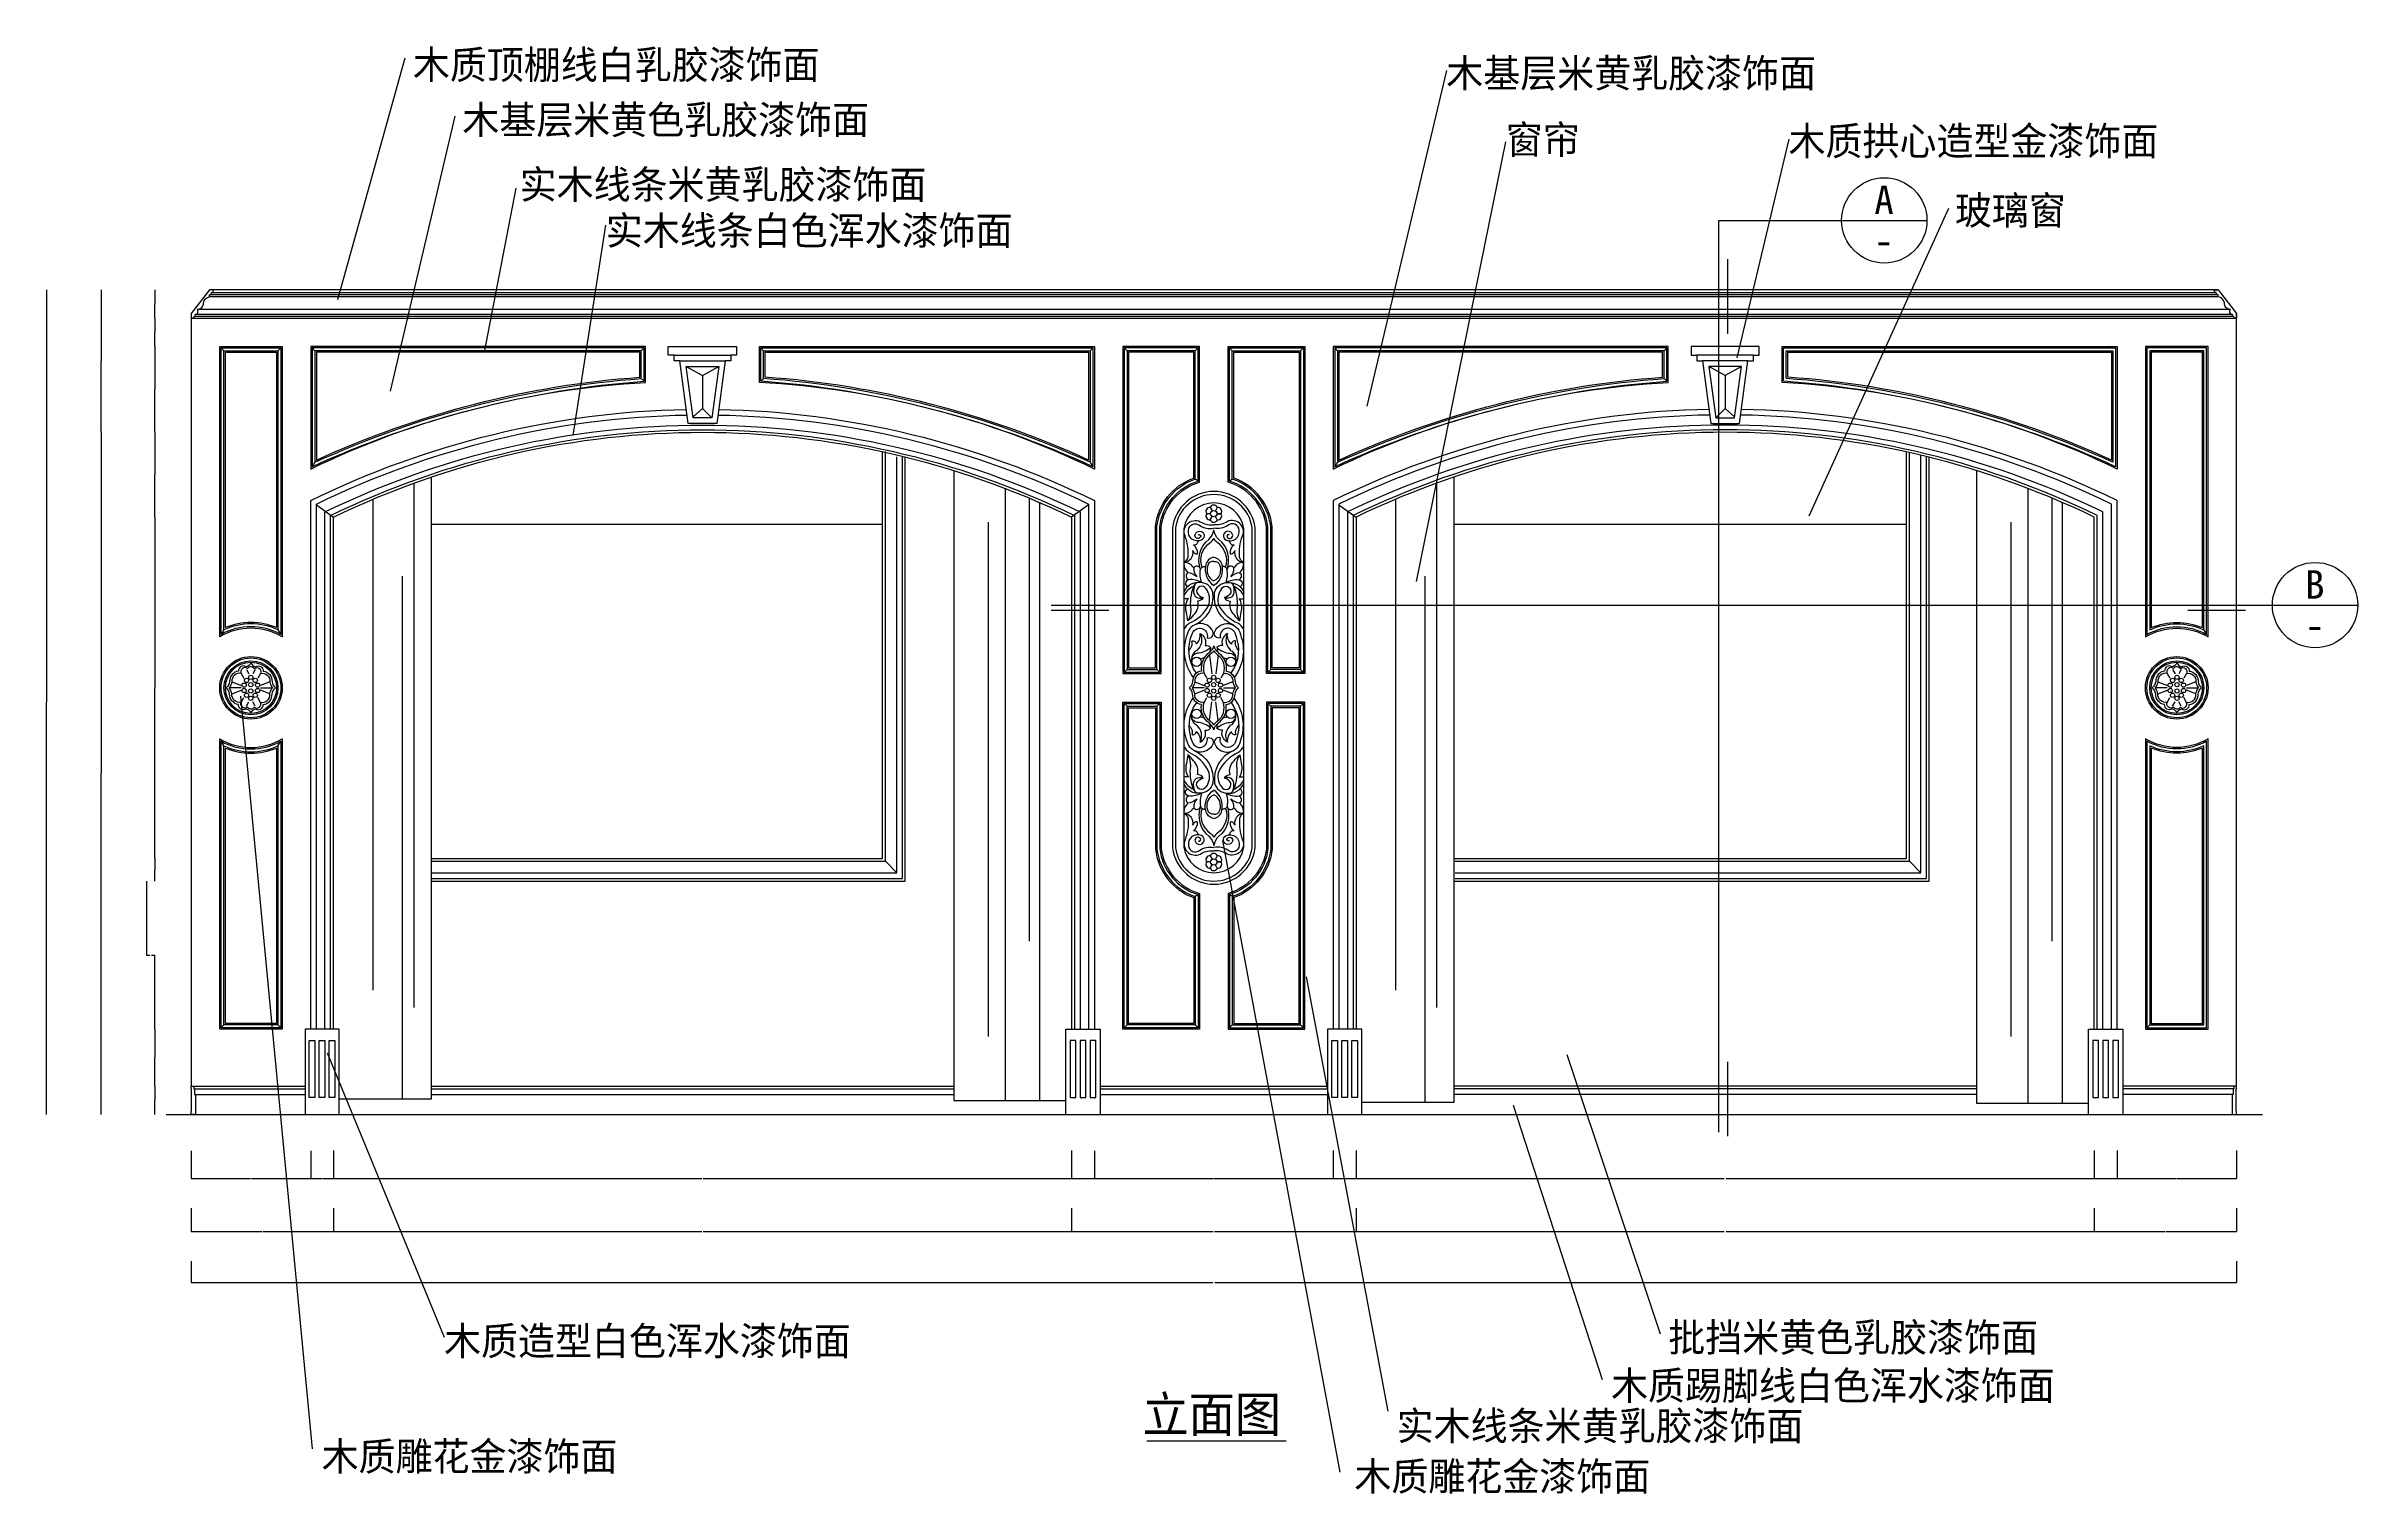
# Model space of a CAD drawing. Header units: metres. Extents: x 313 to 8800, y 220 to 11861.
# Drawn here: x 593 to 8719, y 6771 to 11861 of the extents above; entities that cross this region are included whole.
import ezdxf

# ---------------------------------------------------------------- set-up
doc = ezdxf.new("R2010")
doc.units = ezdxf.units.M
for name, color, linetype in [('2', 2, 'Continuous'), ('3', 3, 'Continuous'), ('4', 4, 'Continuous'), ('7', 7, 'Continuous'), ('BH', 3, 'Continuous'), ('DIM', 3, 'Continuous'), ('TEXT', 3, 'Continuous')]:
    doc.layers.add(name, color=color, linetype=linetype)
doc.dimstyles.get("Standard").update_dxf_attribs({"dimtxt": 2.5, "dimasz": 2.5, "dimexe": 1.25, "dimexo": 0.625, "dimtad": 1, "dimcen": 2.5, "dimazin": 3, "dimtfac": 1, "dimtmove": 0, "dimatfit": 3})

# ---------------------------------------------------------------- blocks, each defined once
blk = doc.blocks.new('*D54')
for p, q in [((7872.77, 7977.81), (7872.77, 7880.16)), ((8292.77, 7977.81), (8292.77, 7880.16)), ((7873.02, 7880.16), (8081.27, 7880.16)), ((8084.27, 7880.16), (8292.52, 7880.16))]:
    blk.add_line(p, q)
at = {"layer": 'Defpoints'}
for p in [(7872.77, 7977.81), (8292.77, 7977.81), (7872.77, 7880.16)]:
    blk.add_point(p, dxfattribs=at)
at = {"layer": 'DIM', "insert": (8082.77, 7880.16), "char_height": 1, "attachment_point": 5}
blk.add_mtext('420', dxfattribs=at)
blk = doc.blocks.new('*D55')
for p, q in [((7792.77, 7775.16), (7792.77, 7693.8)), ((8292.77, 7775.16), (8292.77, 7693.8)), ((7793.02, 7693.8), (8041.27, 7693.8)), ((8044.27, 7693.8), (8292.52, 7693.8))]:
    blk.add_line(p, q)
at = {"layer": 'Defpoints'}
for p in [(7792.77, 7775.16), (8292.77, 7775.16), (7792.77, 7693.8)]:
    blk.add_point(p, dxfattribs=at)
at = {"layer": 'DIM', "insert": (8042.77, 7693.8), "char_height": 1, "attachment_point": 5}
blk.add_mtext('500', dxfattribs=at)
blk = doc.blocks.new('*D56')
for p, q in [((1102.38, 7588.8), (1102.38, 7513.88)), ((8292.77, 7588.8), (8292.77, 7513.88)), ((1102.63, 7513.88), (4694.075, 7513.88)), ((4701.075, 7513.88), (8292.52, 7513.88))]:
    blk.add_line(p, q)
at = {"layer": 'Defpoints'}
for p in [(1102.38, 7588.8), (8292.77, 7588.8), (1102.38, 7513.88)]:
    blk.add_point(p, dxfattribs=at)
at = {"layer": 'DIM', "insert": (4697.575, 7513.88), "char_height": 1, "attachment_point": 5}
blk.add_mtext('7190,39', dxfattribs=at)
blk = doc.blocks.new('*D57')
for p, q in [((1602.38, 7775.16), (1602.38, 7693.8)), ((4197.38, 7775.16), (4197.38, 7693.8)), ((1602.63, 7693.8), (2897.88, 7693.8)), ((2901.88, 7693.8), (4197.13, 7693.8))]:
    blk.add_line(p, q)
at = {"layer": 'Defpoints'}
for p in [(1602.38, 7775.16), (4197.38, 7775.16), (1602.38, 7693.8)]:
    blk.add_point(p, dxfattribs=at)
at = {"layer": 'DIM', "insert": (2899.88, 7693.8), "char_height": 1, "attachment_point": 5}
blk.add_mtext('2595', dxfattribs=at)
blk = doc.blocks.new('*D58')
for p, q in [((1602.38, 7977.81), (1602.38, 7880.16)), ((4197.38, 7977.81), (4197.38, 7880.16)), ((1602.63, 7880.16), (2897.88, 7880.16)), ((2901.88, 7880.16), (4197.13, 7880.16))]:
    blk.add_line(p, q)
at = {"layer": 'Defpoints'}
for p in [(1602.38, 7977.81), (4197.38, 7977.81), (1602.38, 7880.16)]:
    blk.add_point(p, dxfattribs=at)
at = {"layer": 'DIM', "insert": (2899.88, 7880.16), "char_height": 1, "attachment_point": 5}
blk.add_mtext('2595', dxfattribs=at)
blk = doc.blocks.new('*D59')
for p, q in [((785.75, 10504.45), (785.75, 9304.62)), ((785.5, 9304.62), (785.25, 9304.62)), ((785.75, 8104.79), (785.75, 9304.62)), ((785.75, 9304.62), (785.75, 9304.62)), ((786, 9304.62), (786.25, 9304.62))]:
    blk.add_line(p, q)
at = {"layer": 'Defpoints'}
for p in [(785.75, 10504.45), (785.75, 9304.62), (785.75, 8104.79)]:
    blk.add_point(p, dxfattribs=at)
at = {"layer": 'DIM', "insert": (785.75, 9305.745), "char_height": 1, "attachment_point": 5}
blk.add_mtext('0', dxfattribs=at)
blk = doc.blocks.new('*D60')
for p, q in [((974.38, 10504.45), (974.38, 10354.62)), ((974.13, 10354.62), (973.88, 10354.62)), ((974.38, 10204.79), (974.38, 10354.62)), ((974.38, 10354.62), (974.38, 10354.62)), ((974.63, 10354.62), (974.88, 10354.62))]:
    blk.add_line(p, q)
at = {"layer": 'Defpoints'}
for p in [(974.38, 10504.45), (974.38, 10354.62), (974.38, 10204.79)]:
    blk.add_point(p, dxfattribs=at)
at = {"layer": 'DIM', "insert": (974.38, 10355.745), "char_height": 1, "attachment_point": 5}
blk.add_mtext('0', dxfattribs=at)
blk = doc.blocks.new('*D61')
for p, q in [((974.38, 10204.79), (974.38, 9604.79)), ((974.13, 9604.79), (973.88, 9604.79)), ((974.38, 9604.79), (974.82, 9604.79)), ((974.82, 9004.79), (974.82, 9604.79)), ((975.07, 9604.79), (975.32, 9604.79))]:
    blk.add_line(p, q)
at = {"layer": 'Defpoints'}
for p in [(974.38, 10204.79), (974.38, 9604.79), (974.82, 9004.79)]:
    blk.add_point(p, dxfattribs=at)
at = {"layer": 'DIM', "insert": (974.6, 9605.915), "char_height": 1, "attachment_point": 5}
blk.add_mtext('0,44', dxfattribs=at)
blk = doc.blocks.new('*D62')
for p, q in [((593.14, 11004.79), (593.14, 9554.79)), ((592.89, 9554.79), (592.64, 9554.79)), ((593.14, 8104.79), (593.14, 9554.79)), ((593.14, 9554.79), (593.14, 9554.79)), ((593.39, 9554.79), (593.64, 9554.79))]:
    blk.add_line(p, q)
at = {"layer": 'Defpoints'}
for p in [(593.14, 11004.79), (593.14, 9554.79), (593.14, 8104.79)]:
    blk.add_point(p, dxfattribs=at)
at = {"layer": 'DIM', "insert": (593.14, 9555.915), "char_height": 1, "attachment_point": 5}
blk.add_mtext('0', dxfattribs=at)
blk = doc.blocks.new('*D63')
for p, q in [((1102.38, 7976.38), (1102.38, 7880.16)), ((1522.38, 7976.38), (1522.38, 7880.16)), ((1102.63, 7880.16), (1310.88, 7880.16)), ((1313.88, 7880.16), (1522.13, 7880.16))]:
    blk.add_line(p, q)
at = {"layer": 'Defpoints'}
for p in [(1102.38, 7976.38), (1522.38, 7976.38), (1102.38, 7880.16)]:
    blk.add_point(p, dxfattribs=at)
at = {"layer": 'DIM', "insert": (1312.38, 7880.16), "char_height": 1, "attachment_point": 5}
blk.add_mtext('420', dxfattribs=at)
blk = doc.blocks.new('*D64')
for p, q in [((1102.38, 7775.16), (1102.38, 7693.8)), ((1602.38, 7775.16), (1602.38, 7693.8)), ((1102.63, 7693.8), (1350.88, 7693.8)), ((1353.88, 7693.8), (1602.13, 7693.8))]:
    blk.add_line(p, q)
at = {"layer": 'Defpoints'}
for p in [(1102.38, 7775.16), (1602.38, 7775.16), (1102.38, 7693.8)]:
    blk.add_point(p, dxfattribs=at)
at = {"layer": 'DIM', "insert": (1352.38, 7693.8), "char_height": 1, "attachment_point": 5}
blk.add_mtext('500', dxfattribs=at)
blk = doc.blocks.new('*D65')
for p, q in [((945.21, 8924.79), (945.21, 8664.79)), ((945.46, 8664.79), (957.295, 8664.79)), ((962.295, 8664.79), (974.13, 8664.79)), ((974.38, 8404.79), (974.38, 8664.79))]:
    blk.add_line(p, q)
at = {"layer": 'Defpoints'}
for p in [(945.21, 8924.79), (945.21, 8664.79), (974.38, 8404.79)]:
    blk.add_point(p, dxfattribs=at)
at = {"layer": 'DIM', "insert": (959.795, 8664.79), "char_height": 1, "attachment_point": 5}
blk.add_mtext('29,17', dxfattribs=at)
blk = doc.blocks.new('*D66')
for p, q in [((974.13, 8154.79), (973.88, 8154.79)), ((974.38, 8204.79), (974.38, 8154.79)), ((974.38, 8104.79), (974.38, 8154.79)), ((974.38, 8154.79), (974.38, 8154.79)), ((974.63, 8154.79), (974.88, 8154.79))]:
    blk.add_line(p, q)
at = {"layer": 'Defpoints'}
for p in [(974.38, 8204.79), (974.38, 8154.79), (974.38, 8104.79)]:
    blk.add_point(p, dxfattribs=at)
at = {"layer": 'DIM', "insert": (974.38, 8155.915), "char_height": 1, "attachment_point": 5}
blk.add_mtext('0', dxfattribs=at)
blk = doc.blocks.new('*D67')
for p, q in [((974.38, 8404.79), (974.38, 8304.79)), ((974.13, 8304.79), (973.88, 8304.79)), ((974.38, 8204.79), (974.38, 8304.79)), ((974.38, 8304.79), (974.38, 8304.79)), ((974.63, 8304.79), (974.88, 8304.79))]:
    blk.add_line(p, q)
at = {"layer": 'Defpoints'}
for p in [(974.38, 8404.79), (974.38, 8304.79), (974.38, 8204.79)]:
    blk.add_point(p, dxfattribs=at)
at = {"layer": 'DIM', "insert": (974.38, 8305.915), "char_height": 1, "attachment_point": 5}
blk.add_mtext('0', dxfattribs=at)
blk = doc.blocks.new('*D68')
for p, q in [((974.57, 8964.79), (974.32, 8964.79)), ((974.82, 9004.79), (974.82, 8964.79)), ((974.82, 8924.79), (974.82, 8964.79)), ((974.82, 8964.79), (974.82, 8964.79)), ((975.07, 8964.79), (975.32, 8964.79))]:
    blk.add_line(p, q)
at = {"layer": 'Defpoints'}
for p in [(974.82, 9004.79), (974.82, 8964.79), (974.82, 8924.79)]:
    blk.add_point(p, dxfattribs=at)
at = {"layer": 'DIM', "insert": (974.82, 8965.915), "char_height": 1, "attachment_point": 5}
blk.add_mtext('0', dxfattribs=at)
blk = doc.blocks.new('*D69')
for p, q in [((1522.38, 7976.38), (1522.38, 7880.16)), ((1602.38, 7977.81), (1602.38, 7880.16)), ((1522.63, 7880.16), (1561.38, 7880.16)), ((1563.38, 7880.16), (1602.13, 7880.16))]:
    blk.add_line(p, q)
at = {"layer": 'Defpoints'}
for p in [(1522.38, 7976.38), (1602.38, 7977.81), (1522.38, 7880.16)]:
    blk.add_point(p, dxfattribs=at)
at = {"layer": 'DIM', "insert": (1562.38, 7880.16), "char_height": 1, "attachment_point": 5}
blk.add_mtext('80', dxfattribs=at)
blk = doc.blocks.new('*D70')
for p, q in [((974.38, 11004.79), (974.38, 10954.79)), ((974.13, 10954.79), (973.88, 10954.79)), ((974.38, 10904.79), (974.38, 10954.79)), ((974.38, 10954.79), (974.38, 10954.79)), ((974.63, 10954.79), (974.88, 10954.79))]:
    blk.add_line(p, q)
at = {"layer": 'Defpoints'}
for p in [(974.38, 11004.79), (974.38, 10954.79), (974.38, 10904.79)]:
    blk.add_point(p, dxfattribs=at)
at = {"layer": 'DIM', "insert": (974.38, 10955.915), "char_height": 1, "attachment_point": 5}
blk.add_mtext('0', dxfattribs=at)
blk = doc.blocks.new('*D71')
for p, q in [((974.38, 10804.79), (974.38, 10654.62)), ((974.13, 10654.62), (973.88, 10654.62)), ((974.38, 10504.45), (974.38, 10654.62)), ((974.38, 10654.62), (974.38, 10654.62)), ((974.63, 10654.62), (974.88, 10654.62))]:
    blk.add_line(p, q)
at = {"layer": 'Defpoints'}
for p in [(974.38, 10804.79), (974.38, 10654.62), (974.38, 10504.45)]:
    blk.add_point(p, dxfattribs=at)
at = {"layer": 'DIM', "insert": (974.38, 10655.745), "char_height": 1, "attachment_point": 5}
blk.add_mtext('0', dxfattribs=at)
blk = doc.blocks.new('*D72')
for p, q in [((974.38, 10904.79), (974.38, 10854.79)), ((974.13, 10854.79), (973.88, 10854.79)), ((974.38, 10804.79), (974.38, 10854.79)), ((974.38, 10854.79), (974.38, 10854.79)), ((974.63, 10854.79), (974.88, 10854.79))]:
    blk.add_line(p, q)
at = {"layer": 'Defpoints'}
for p in [(974.38, 10904.79), (974.38, 10854.79), (974.38, 10804.79)]:
    blk.add_point(p, dxfattribs=at)
at = {"layer": 'DIM', "insert": (974.38, 10855.915), "char_height": 1, "attachment_point": 5}
blk.add_mtext('0', dxfattribs=at)
blk = doc.blocks.new('*D73')
for p, q in [((785.75, 11004.79), (785.75, 10754.62)), ((785.5, 10754.62), (785.25, 10754.62)), ((785.75, 10504.45), (785.75, 10754.62)), ((785.75, 10754.62), (785.75, 10754.62)), ((786, 10754.62), (786.25, 10754.62))]:
    blk.add_line(p, q)
at = {"layer": 'Defpoints'}
for p in [(785.75, 11004.79), (785.75, 10754.62), (785.75, 10504.45)]:
    blk.add_point(p, dxfattribs=at)
at = {"layer": 'DIM', "insert": (785.75, 10755.745), "char_height": 1, "attachment_point": 5}
blk.add_mtext('0', dxfattribs=at)
blk = doc.blocks.new('*D74')
for p, q in [((5197.38, 7775.16), (5197.38, 7693.8)), ((7792.77, 7775.16), (7792.77, 7693.8)), ((5197.63, 7693.8), (6491.575, 7693.8)), ((6498.575, 7693.8), (7792.52, 7693.8))]:
    blk.add_line(p, q)
at = {"layer": 'Defpoints'}
for p in [(5197.38, 7775.16), (7792.77, 7775.16), (5197.38, 7693.8)]:
    blk.add_point(p, dxfattribs=at)
at = {"layer": 'DIM', "insert": (6495.075, 7693.8), "char_height": 1, "attachment_point": 5}
blk.add_mtext('2595,39', dxfattribs=at)
blk = doc.blocks.new('*D75')
for p, q in [((5197.38, 7977.81), (5197.38, 7880.16)), ((7792.77, 7977.81), (7792.77, 7880.16)), ((5197.63, 7880.16), (6491.575, 7880.16)), ((6498.575, 7880.16), (7792.52, 7880.16))]:
    blk.add_line(p, q)
at = {"layer": 'Defpoints'}
for p in [(5197.38, 7977.81), (7792.77, 7977.81), (5197.38, 7880.16)]:
    blk.add_point(p, dxfattribs=at)
at = {"layer": 'DIM', "insert": (6495.075, 7880.16), "char_height": 1, "attachment_point": 5}
blk.add_mtext('2595,39', dxfattribs=at)
blk = doc.blocks.new('*D76')
for p, q in [((4277.38, 7976.38), (4277.38, 7880.16)), ((5117.38, 7977.81), (5117.38, 7880.16)), ((4277.63, 7880.16), (4695.88, 7880.16)), ((4698.88, 7880.16), (5117.13, 7880.16))]:
    blk.add_line(p, q)
at = {"layer": 'Defpoints'}
for p in [(4277.38, 7976.38), (5117.38, 7977.81), (4277.38, 7880.16)]:
    blk.add_point(p, dxfattribs=at)
at = {"layer": 'DIM', "insert": (4697.38, 7880.16), "char_height": 1, "attachment_point": 5}
blk.add_mtext('840', dxfattribs=at)
blk = doc.blocks.new('*D77')
for p, q in [((4197.38, 7775.16), (4197.38, 7693.8)), ((5197.38, 7775.16), (5197.38, 7693.8)), ((4197.63, 7693.8), (4695.38, 7693.8)), ((4699.38, 7693.8), (5197.13, 7693.8))]:
    blk.add_line(p, q)
at = {"layer": 'Defpoints'}
for p in [(4197.38, 7775.16), (5197.38, 7775.16), (4197.38, 7693.8)]:
    blk.add_point(p, dxfattribs=at)
at = {"layer": 'DIM', "insert": (4697.38, 7693.8), "char_height": 1, "attachment_point": 5}
blk.add_mtext('1000', dxfattribs=at)
blk = doc.blocks.new('*D78')
for p, q in [((4197.38, 7977.81), (4197.38, 7880.16)), ((4277.38, 7976.38), (4277.38, 7880.16)), ((4197.63, 7880.16), (4236.38, 7880.16)), ((4238.38, 7880.16), (4277.13, 7880.16))]:
    blk.add_line(p, q)
at = {"layer": 'Defpoints'}
for p in [(4197.38, 7977.81), (4277.38, 7976.38), (4197.38, 7880.16)]:
    blk.add_point(p, dxfattribs=at)
at = {"layer": 'DIM', "insert": (4237.38, 7880.16), "char_height": 1, "attachment_point": 5}
blk.add_mtext('80', dxfattribs=at)
blk = doc.blocks.new('*D79')
for p, q in [((5117.38, 7977.81), (5117.38, 7880.16)), ((5197.38, 7977.81), (5197.38, 7880.16)), ((5117.63, 7880.16), (5156.38, 7880.16)), ((5158.38, 7880.16), (5197.13, 7880.16))]:
    blk.add_line(p, q)
at = {"layer": 'Defpoints'}
for p in [(5117.38, 7977.81), (5197.38, 7977.81), (5117.38, 7880.16)]:
    blk.add_point(p, dxfattribs=at)
at = {"layer": 'DIM', "insert": (5157.38, 7880.16), "char_height": 1, "attachment_point": 5}
blk.add_mtext('80', dxfattribs=at)
blk = doc.blocks.new('*D80')
for p, q in [((7792.77, 7977.81), (7792.77, 7880.16)), ((7872.77, 7977.81), (7872.77, 7880.16)), ((7793.02, 7880.16), (7831.77, 7880.16)), ((7833.77, 7880.16), (7872.52, 7880.16))]:
    blk.add_line(p, q)
at = {"layer": 'Defpoints'}
for p in [(7792.77, 7977.81), (7872.77, 7977.81), (7792.77, 7880.16)]:
    blk.add_point(p, dxfattribs=at)
at = {"layer": 'DIM', "insert": (7832.77, 7880.16), "char_height": 1, "attachment_point": 5}
blk.add_mtext('80', dxfattribs=at)

msp = doc.modelspace()

# ---------------------------------------------------------------- hatches: boundary and pattern name
at = {"layer": 'BH'}
h = msp.add_hatch(dxfattribs=at)
h.set_pattern_fill('AR-RROOF', scale=400)
h.paths.add_polyline_path([(5541.28, 9004.79), (7132.77, 9004.79), (7132.77, 10434.94, 0.14), (5541.28, 10346.55)])
h.paths.add_polyline_path([(3532.77, 10435.97, 0.14), (1946.28, 10346.57), (1946.28, 9004.79), (3532.77, 9004.79)])

# ---------------------------------------------------------------- linework, layer by layer
at = {"layer": '2'}
msp.add_line((1013.86, 8104.79), (8384.28, 8104.79), dxfattribs=at)
at = {"layer": '3'}
for p, q in [((8228.49, 10986.22), (1166.66, 10986.22)), ((8228.49, 10979.08), (1166.66, 10979.08)), ((1179.52, 10994.79), (8221.34, 10994.79)), ((8278.49, 10917.65), (1116.66, 10917.65)), ((1116.66, 10911.93), (8278.49, 10911.93)), ((8271.34, 10934.79), (1123.81, 10934.79)), ((1207.38, 10799.79), (1217.38, 10789.79)), ((1417.38, 10799.79), (1407.38, 10789.79)), ((1527.38, 10799.79), (1537.38, 10789.79)), ((2694.68, 10799.79), (2684.68, 10789.79)), ((2799.68, 10774.98), (2999.68, 10774.98)), ((2819.68, 10754.98), (2979.68, 10754.98)), ((3104.68, 10799.79), (3114.68, 10789.79)), ((4272.38, 10799.79), (4262.38, 10789.79)), ((4382.38, 10799.79), (4392.38, 10789.79)), ((4632.38, 10789.79), (4642.38, 10799.79)), ((4752.38, 10799.79), (4762.38, 10789.79)), ((5002.38, 10789.79), (5012.38, 10799.79)), ((5132.38, 10789.79), (5122.38, 10799.79)), ((6290.08, 10799.79), (6280.08, 10789.79)), ((6595.08, 10774.98), (6395.08, 10774.98)), ((6575.08, 10754.98), (6415.08, 10754.98)), ((2684.68, 10692.3), (2694.68, 10682.93)), ((2899.68, 10702.51), (2899.68, 10586.72)), ((3114.68, 10692.3), (3104.68, 10682.93)), ((6280.08, 10692.3), (6290.08, 10682.93)), ((6495.08, 10702.51), (6495.08, 10586.72)), ((1537.38, 10397.74), (1527.38, 10382.01)), ((1884.69, 10324.83), (1884.69, 8481.12)), ((4262.38, 10397.74), (4272.38, 10382.01)), ((4642.27, 10331.64), (4632.28, 10338.93)), ((4762.48, 10338.93), (4752.49, 10331.64)), ((5132.38, 10397.74), (5122.38, 10382.01)), ((5479.69, 10324.83), (5479.69, 8481.12)), ((1542.38, 10248.46), (1602.38, 10204.79)), ((1740.99, 10268.05), (1740.99, 8542.35)), ((3963.93, 10306.49), (3963.93, 8153.44)), ((4048.02, 10272.6), (4048.02, 8714.53)), ((4084.05, 10257.15), (4084.05, 8153.44)), ((4257.38, 10248.46), (4197.38, 10204.79)), ((5137.38, 10248.46), (5197.38, 10204.79)), ((5335.99, 10268.05), (5335.99, 8542.35)), ((7559.32, 10306.49), (7559.32, 8144.06)), ((7643.41, 10272.6), (7643.41, 8714.53)), ((7679.44, 10257.15), (7679.44, 8144.06)), ((3903.87, 10186.94), (3903.87, 8378.84)), ((4686.12, 10217.12), (4672.39, 10217.12)), ((4684.82, 10238.65), (4691.69, 10226.76)), ((4684.82, 10195.59), (4691.69, 10207.49)), ((4709.68, 10238.65), (4702.81, 10226.76)), ((4709.68, 10195.59), (4702.81, 10207.49)), ((4708.37, 10217.12), (4722.11, 10217.12)), ((4722.11, 10217.12), (4708.37, 10217.12)), ((7499.26, 10186.94), (7499.26, 8378.84)), ((1843.63, 9997.32), (1843.63, 8158.26)), ((5438.64, 9997.32), (5438.64, 8146.29)), ((1217.38, 9808.75), (1207.38, 9792.41)), ((1407.38, 9808.75), (1417.38, 9792.41)), ((8177.77, 9808.75), (8187.77, 9792.41)), ((4681.66, 9719.67), (4690.61, 9653.71)), ((4712.84, 9719.67), (4703.89, 9653.71)), ((1278.08, 9604.79), (1235.93, 9604.79)), ((1244.95, 9626.26), (1278.55, 9612.92)), ((1244.95, 9583.32), (1278.55, 9596.67)), ((1278.35, 9655.76), (1287.24, 9638.46)), ((1296.42, 9669.67), (1305.37, 9653.71)), ((1327.61, 9669.67), (1318.65, 9653.71)), ((1345.68, 9655.76), (1336.79, 9638.46)), ((1379.08, 9626.26), (1345.47, 9612.92)), ((1379.08, 9583.32), (1345.47, 9596.67)), ((1345.94, 9604.79), (1388.1, 9604.79)), ((4382.38, 9659.79), (4392.38, 9669.79)), ((4497.38, 9669.79), (4507.38, 9659.79)), ((4663.32, 9604.79), (4621.17, 9604.79)), ((4630.18, 9626.26), (4663.79, 9612.92)), ((4630.18, 9583.32), (4663.79, 9596.67)), ((4663.58, 9655.76), (4672.47, 9638.46)), ((4730.91, 9655.76), (4722.03, 9638.46)), ((4764.32, 9626.26), (4730.71, 9612.92)), ((4764.32, 9583.32), (4730.71, 9596.67)), ((4731.18, 9604.79), (4773.33, 9604.79)), ((4887.38, 9659.79), (4897.38, 9669.79)), ((5002.38, 9669.79), (5012.38, 9659.79)), ((8049.21, 9604.79), (8007.05, 9604.79)), ((8016.07, 9626.26), (8049.68, 9612.92)), ((8016.07, 9583.32), (8049.68, 9596.67)), ((8049.47, 9655.76), (8058.36, 9638.46)), ((8067.54, 9669.67), (8076.5, 9653.71)), ((8098.73, 9669.67), (8089.78, 9653.71)), ((8116.8, 9655.76), (8107.91, 9638.46)), ((8150.2, 9626.26), (8116.6, 9612.92)), ((8150.2, 9583.32), (8116.6, 9596.67)), ((8117.07, 9604.79), (8159.22, 9604.79)), ((1278.35, 9553.82), (1287.24, 9571.13)), ((1296.42, 9539.91), (1305.37, 9555.88)), ((1327.61, 9539.91), (1318.65, 9555.88)), ((1345.68, 9553.82), (1336.79, 9571.13)), ((4382.38, 9549.79), (4392.38, 9539.79)), ((4497.38, 9539.79), (4507.38, 9549.79)), ((4663.58, 9553.82), (4672.47, 9571.13)), ((4681.66, 9489.91), (4690.61, 9555.88)), ((4712.84, 9489.91), (4703.89, 9555.88)), ((4730.91, 9553.82), (4722.03, 9571.13)), ((4887.38, 9549.79), (4897.38, 9539.79)), ((5002.38, 9539.79), (5012.38, 9549.79)), ((8049.47, 9553.82), (8058.36, 9571.13)), ((8067.54, 9539.91), (8076.5, 9555.88)), ((8098.73, 9539.91), (8089.78, 9555.88)), ((8116.8, 9553.82), (8107.91, 9571.13)), ((1217.38, 9400.83), (1207.38, 9417.17)), ((1407.38, 9400.83), (1417.38, 9417.17)), ((3542.77, 8994.79), (3582.77, 8954.79)), ((4686.12, 8992.46), (4672.39, 8992.46)), ((4684.82, 9013.99), (4691.69, 9002.1)), ((4684.82, 8970.93), (4691.69, 8982.83)), ((4709.68, 9013.99), (4702.81, 9002.1)), ((4709.68, 8970.93), (4702.81, 8982.83)), ((4722.11, 8992.46), (4708.37, 8992.46)), ((4708.37, 8992.46), (4722.11, 8992.46)), ((7142.77, 8994.79), (7182.77, 8954.79)), ((4642.27, 8877.94), (4632.28, 8870.65)), ((4762.48, 8870.65), (4752.49, 8877.94)), ((1217.38, 8419.79), (1207.38, 8409.79)), ((1407.38, 8419.79), (1417.38, 8409.79)), ((4382.38, 8409.79), (4392.38, 8419.79)), ((4632.38, 8419.79), (4642.38, 8409.79)), ((4752.38, 8409.79), (4762.38, 8419.79)), ((5002.38, 8419.79), (5012.38, 8409.79)), ((7987.77, 8419.79), (7977.77, 8409.79)), ((1111.38, 8194.79), (1502.38, 8194.79)), ((1114.38, 8174.79), (1502.38, 8174.79)), ((1946.28, 8194.79), (3783.75, 8194.79)), ((1946.28, 8174.79), (3783.75, 8174.79)), ((4297.38, 8194.79), (5097.04, 8194.79)), ((4297.38, 8174.79), (5097.04, 8174.79)), ((7379.14, 8194.79), (5541.28, 8194.79)), ((7379.14, 8174.79), (5541.28, 8174.79)), ((8283.43, 8194.79), (7892.77, 8194.79)), ((8280.43, 8174.79), (7892.77, 8174.79))]:
    msp.add_line(p, q, dxfattribs=at)
for points in [[(1207.38, 10799.79), (1417.38, 10799.79), (1417.38, 9792.41, 0.26), (1207.38, 9792.41)], [(1217.38, 10789.79), (1407.38, 10789.79), (1407.38, 9808.75, 0.22), (1217.38, 9808.75)], [(1527.38, 10382.01, -0.09), (2694.68, 10682.93), (2694.68, 10799.79), (1527.38, 10799.79)], [(1537.38, 10397.74, -0.09), (2684.68, 10692.3), (2684.68, 10789.79), (1537.38, 10789.79)], [(4272.38, 10382.01, 0.09), (3104.68, 10682.93), (3104.68, 10799.79), (4272.38, 10799.79)], [(4262.38, 10397.74, 0.09), (3114.68, 10692.3), (3114.68, 10789.79), (4262.38, 10789.79)], [(4642.38, 10799.79), (4382.38, 10799.79), (4382.38, 9659.79), (4507.38, 9659.79), (4507.38, 10170.39, -0.3), (4642.38, 10331.67)], [(4632.38, 10789.79), (4392.38, 10789.79), (4392.38, 9669.79), (4497.38, 9669.79), (4497.38, 10170.95, -0.29), (4632.38, 10338.97)], [(4752.38, 10799.79), (5012.38, 10799.79), (5012.38, 9659.79), (4887.38, 9659.79), (4887.38, 10170.39, 0.3), (4752.38, 10331.67)], [(4762.38, 10789.79), (5002.38, 10789.79), (5002.38, 9669.79), (4897.38, 9669.79), (4897.38, 10170.95, 0.29), (4762.38, 10338.97)], [(5122.38, 10382.01, -0.09), (6290.08, 10682.93), (6290.08, 10799.79), (5122.38, 10799.79)], [(5132.38, 10397.74, -0.09), (6280.08, 10692.3), (6280.08, 10789.79), (5132.38, 10789.79)], [(7867.77, 10382.01, 0.09), (6700.08, 10682.93), (6700.08, 10799.79), (7867.77, 10799.79)], [(7857.77, 10397.74, 0.09), (6710.08, 10692.3), (6710.08, 10789.79), (7857.77, 10789.79)], [(8187.77, 10799.79), (7977.77, 10799.79), (7977.77, 9792.41, -0.26), (8187.77, 9792.41)], [(8177.77, 10789.79), (7987.77, 10789.79), (7987.77, 9808.75, -0.22), (8177.77, 9808.75)], [(4562.38, 9042.62, 0.87), (4832.38, 9042.62), (4832.38, 10166.96, 0.87), (4562.38, 10166.96)], [(4592.38, 9044.79, 0.86), (4802.38, 9044.79), (4802.38, 10164.79, 0.86), (4592.38, 10164.79)], [(4642.38, 8409.79), (4382.38, 8409.79), (4382.38, 9549.79), (4507.38, 9549.79), (4507.38, 9039.2, 0.3), (4642.38, 8877.91)], [(4632.38, 8419.79), (4392.38, 8419.79), (4392.38, 9539.79), (4497.38, 9539.79), (4497.38, 9038.63, 0.29), (4632.38, 8870.62)], [(4752.38, 8409.79), (5012.38, 8409.79), (5012.38, 9549.79), (4887.38, 9549.79), (4887.38, 9039.2, -0.3), (4752.38, 8877.91)], [(4762.38, 8419.79), (5002.38, 8419.79), (5002.38, 9539.79), (4897.38, 9539.79), (4897.38, 9038.63, -0.29), (4762.38, 8870.62)], [(1207.38, 9417.17, 0.26), (1417.38, 9417.17), (1417.38, 8409.79), (1207.38, 8409.79)], [(1217.38, 9400.83, 0.22), (1407.38, 9400.83), (1407.38, 8419.79), (1217.38, 8419.79)], [(8187.77, 9417.17, -0.26), (7977.77, 9417.17), (7977.77, 8409.79), (8187.77, 8409.79)], [(8177.77, 9400.83, -0.22), (7987.77, 9400.83), (7987.77, 8419.79), (8177.77, 8419.79)]]:
    msp.add_lwpolyline(points, format="xyb", close=True, dxfattribs=at)
for points in [[(2842.59, 10734.98), (2899.68, 10702.51), (2956.78, 10734.98)], [(6552.17, 10734.98), (6495.08, 10702.51), (6437.98, 10734.98)], [(2866.7, 10557.53), (2899.68, 10586.72), (2932.22, 10554.25)], [(6528.06, 10557.53), (6495.08, 10586.72), (6462.54, 10554.25)], [(1946.28, 8994.79), (3542.77, 8994.79), (3542.77, 10435.95)], [(1946.28, 8954.79), (3582.77, 8954.79), (3582.77, 10417.26)], [(1946.28, 8934.79), (3602.77, 8934.79), (3602.77, 10417.26)], [(5545.89, 8994.79), (7142.77, 8994.79), (7142.77, 10432.71)], [(5545.89, 8954.79), (7182.77, 8954.79), (7182.77, 10423.45)], [(5545.89, 8934.79), (7202.77, 8934.79), (7202.77, 10417.26)]]:
    msp.add_lwpolyline(points, dxfattribs=at)
for points in [[(1542.38, 8404.79), (1542.38, 10250.55, -0.11), (2845.64, 10563.99, -0.11)], [(1572.38, 8404.79), (1572.38, 10223.47, -0.23), (4227.38, 10223.47), (4227.38, 8404.79)], [(1592.38, 8404.79), (1592.38, 10211.03, -0.23), (4207.38, 10211.03), (4207.38, 8404.79)], [(2953.73, 10563.99, -0.11), (4257.38, 10250.55), (4257.38, 8404.79)], [(6441.03, 10563.99, 0.11), (5137.38, 10250.55), (5137.38, 8404.79)], [(7822.77, 8404.79), (7822.77, 10223.47, 0.23), (5167.38, 10223.47), (5167.38, 8404.79)], [(7802.77, 8404.79), (7802.77, 10211.03, 0.23), (5187.38, 10211.03), (5187.38, 8404.79)], [(7852.77, 8404.79), (7852.77, 10250.55, 0.11), (6549.12, 10563.99)], [(4592.58, 10045.94, 0.24), (4606.72, 10064.37, 0.11), (4596.3, 10138.78, -0.76), (4655.34, 10185.68, 0.15), (4696.6, 10177.86)], [(4642.11, 10142.79, -0.84), (4650.26, 10134.65, -0.85), (4631.23, 10143.88, -1.53), (4654.07, 10124.33, -0.61), (4608.22, 10159.32, -0.62), (4648.01, 10175.62, 0.19), (4696.5, 10166.26)], [(4650.74, 10021.16, -0.32), (4679.57, 10126.69, 0.18), (4697.25, 10160.18)], [(4743.76, 10021.16, 0.32), (4714.93, 10126.69, -0.18), (4697.25, 10160.18)], [(4801.92, 10045.94, -0.24), (4787.78, 10064.37, -0.11), (4798.2, 10138.78, 0.76), (4739.15, 10185.68, -0.15), (4697.9, 10177.86)], [(4752.39, 10142.79, 0.84), (4744.24, 10134.65, 0.85), (4763.26, 10143.88, 1.53), (4740.43, 10124.33, 0.61), (4786.28, 10159.32, 0.62), (4746.49, 10175.62, -0.19), (4698, 10166.26)], [(4656.07, 10028.99, -0.34), (4684.47, 10115.53, 0.09), (4697.25, 10129.87)], [(4738.43, 10028.99, 0.34), (4710.03, 10115.53, -0.09), (4697.25, 10129.87)], [(4655.11, 9974.55, -0.16), (4650.74, 10021.16, -0.45), (4667.8, 10030.56)], [(4697.25, 10064.76, 0.28), (4668.97, 10036.72, 0.31), (4697.25, 9964.21)], [(4697.25, 10048.93, 0.4), (4676.28, 10034.98, 0.38), (4697.25, 9980.66)], [(4697.25, 10064.76, -0.28), (4725.53, 10036.72, -0.31), (4697.25, 9964.21)], [(4697.25, 10048.93, -0.4), (4718.22, 10034.98, -0.38), (4697.25, 9980.66)], [(4739.38, 9974.55, 0.16), (4743.76, 10021.16, 0.45), (4726.7, 10030.56)], [(4626.61, 9825.35, 0.35), (4694.24, 9940.25, 0.34), (4650.92, 9974.78, 0.35), (4592.12, 9941.58)], [(4670.39, 9952.56, 0.92), (4637.81, 9938.79, 0.2), (4659.36, 9921.95, -0.28), (4639.78, 9909.89, -0.29), (4625.89, 9861.83, -0.08), (4605.64, 9840.06, 0.03), (4600.91, 9870.6, -0.22), (4608.23, 9919.18, -0.21), (4592.12, 9918.7)], [(4655.11, 9974.54, 0.16), (4609.47, 9985.02, 0.84), (4607.33, 9959.36)], [(4637.56, 9975.2, 0.16), (4625.27, 9960.05, 0.12), (4616.18, 9878.89, -0.15), (4605.64, 9840.06)], [(4631.78, 9970.45, 0.08), (4626.25, 9946.16, 0.6), (4659.36, 9921.95)], [(4767.89, 9825.35, -0.35), (4700.26, 9940.25, -0.34), (4743.58, 9974.78, -0.35), (4802.38, 9941.58)], [(4724.11, 9952.56, -0.92), (4756.69, 9938.79, -0.2), (4735.14, 9921.95, 0.28), (4754.72, 9909.89, 0.29), (4768.61, 9861.83, 0.08), (4788.86, 9840.06, -0.03), (4793.59, 9870.6, 0.22), (4786.27, 9919.18, 0.21), (4802.38, 9918.7)], [(4762.72, 9970.45, -0.08), (4768.25, 9946.16, -0.6), (4735.14, 9921.95)], [(4739.39, 9974.54, -0.16), (4785.02, 9985.02, -0.84), (4787.16, 9959.36)], [(4756.94, 9975.2, -0.16), (4769.23, 9960.05, -0.12), (4778.32, 9878.89, 0.15), (4788.86, 9840.06)], [(4636.14, 9656.16, -0.27), (4622.28, 9796.63, -0.94), (4673.97, 9780.85, 0.7), (4693.57, 9802.9, 0.73), (4603.78, 9792.88, 0.26), (4625.15, 9641.46)], [(4609.37, 9735.05, 0.07), (4619.92, 9752.55, 0.2), (4619.92, 9768.78, -0.54), (4635.4, 9758.34, 0.23), (4649.59, 9795.3, -0.37), (4666.94, 9753.93, -0.22), (4686.22, 9746.59, -0.08), (4682.06, 9729.52)], [(4697.25, 9752.36, -0.17), (4680.48, 9728.32, 0.28), (4654, 9663.56, 0.39), (4622.65, 9626.52, -0.18), (4610.75, 9604.79)], [(4649.59, 9795.3, -0.33), (4638.07, 9736.6, 0.34), (4620.44, 9696.39)], [(4697.25, 9752.36, 0.17), (4714.02, 9728.32, -0.28), (4740.5, 9663.56, -0.39), (4771.85, 9626.52, 0.18), (4783.75, 9604.79)], [(4758.36, 9656.16, 0.27), (4772.22, 9796.63, 0.94), (4720.53, 9780.85, -0.7), (4700.93, 9802.9, -0.73), (4790.72, 9792.88, -0.26), (4769.35, 9641.46)], [(4785.13, 9735.05, -0.07), (4774.58, 9752.55, -0.2), (4774.58, 9768.78, 0.54), (4759.1, 9758.34, -0.23), (4744.91, 9795.3, 0.37), (4727.56, 9753.93, 0.22), (4708.28, 9746.59, 0.08), (4712.44, 9729.52)], [(4744.91, 9795.3, 0.33), (4756.43, 9736.6, -0.34), (4774.06, 9696.39)], [(1312.01, 9692.36, -0.22), (1295.25, 9678.32, 0.65), (1268.76, 9663.56, 0.39), (1237.41, 9626.52, -0.18), (1225.52, 9604.79)], [(1312.01, 9679.93, 0.2), (1299.69, 9672.26, 0.84), (1278.35, 9655.76, 0.49), (1244.95, 9626.26, -0.14), (1235.93, 9604.79, -0.14)], [(1312.01, 9692.36, 0.22), (1328.78, 9678.32, -0.65), (1355.26, 9663.56, -0.39), (1386.62, 9626.52, 0.18), (1398.51, 9604.79)], [(1312.01, 9679.93, -0.2), (1324.34, 9672.26, -0.84), (1345.68, 9655.76, -0.49), (1379.08, 9626.26, 0.14), (1388.1, 9604.79, 0.14)], [(4686.22, 9746.59, -0.17), (4639.9, 9726.23, 0.49), (4620.44, 9696.39)], [(4697.25, 9734.93, -0.08), (4684.92, 9722.26, 0.32), (4663.58, 9655.76, 0.49), (4630.18, 9626.26, -0.14), (4621.17, 9604.79)], [(4697.25, 9734.93, 0.08), (4709.58, 9722.26, -0.32), (4730.91, 9655.76, -0.49), (4764.32, 9626.26, 0.14), (4773.33, 9604.79)], [(4708.28, 9746.59, 0.17), (4754.6, 9726.23, -0.49), (4774.06, 9696.39)], [(8083.14, 9692.36, -0.22), (8066.37, 9678.32, 0.65), (8039.89, 9663.56, 0.39), (8008.53, 9626.52, -0.18), (7996.64, 9604.79)], [(8083.14, 9679.93, 0.2), (8070.81, 9672.26, 0.84), (8049.47, 9655.76, 0.49), (8016.07, 9626.26, -0.14), (8007.05, 9604.79)], [(8083.14, 9692.36, 0.22), (8099.9, 9678.32, -0.65), (8126.39, 9663.56, -0.39), (8157.74, 9626.52, 0.18), (8169.63, 9604.79)], [(8083.14, 9679.93, -0.2), (8095.46, 9672.26, -0.84), (8116.8, 9655.76, -0.49), (8150.2, 9626.26, 0.14), (8159.22, 9604.79)], [(1312.01, 9517.22, 0.22), (1295.25, 9531.27, -0.65), (1268.76, 9546.03, -0.39), (1237.41, 9583.06, 0.18), (1225.52, 9604.79)], [(1312.01, 9529.65, -0.2), (1299.69, 9537.32, -0.84), (1278.35, 9553.82, -0.49), (1244.95, 9583.32, 0.14), (1235.93, 9604.79, 0.14)], [(1312.01, 9529.65, 0.2), (1324.34, 9537.32, 0.84), (1345.68, 9553.82, 0.49), (1379.08, 9583.32, -0.14), (1388.1, 9604.79, -0.14)], [(1312.01, 9517.22, -0.22), (1328.78, 9531.27, 0.65), (1355.26, 9546.03, 0.39), (1386.62, 9583.06, -0.18), (1398.51, 9604.79)], [(4697.25, 9457.22, 0.17), (4680.48, 9481.27, -0.28), (4654, 9546.03, -0.39), (4622.65, 9583.06, 0.18), (4610.75, 9604.79)], [(4697.25, 9474.65, 0.08), (4684.92, 9487.32, -0.32), (4663.58, 9553.82, -0.49), (4630.18, 9583.32, 0.14), (4621.17, 9604.79)], [(4697.25, 9457.22, -0.17), (4714.02, 9481.27, 0.28), (4740.5, 9546.03, 0.39), (4771.85, 9583.06, -0.18), (4783.75, 9604.79)], [(4697.25, 9474.65, -0.08), (4709.58, 9487.32, 0.32), (4730.91, 9553.82, 0.49), (4764.32, 9583.32, -0.14), (4773.33, 9604.79)], [(8083.14, 9517.22, 0.22), (8066.37, 9531.27, -0.65), (8039.89, 9546.03, -0.39), (8008.53, 9583.06, 0.18), (7996.64, 9604.79)], [(8083.14, 9529.65, -0.2), (8070.81, 9537.32, -0.84), (8049.47, 9553.82, -0.49), (8016.07, 9583.32, 0.14), (8007.05, 9604.79)], [(8083.14, 9529.65, 0.2), (8095.46, 9537.32, 0.84), (8116.8, 9553.82, 0.49), (8150.2, 9583.32, -0.14), (8159.22, 9604.79)], [(8083.14, 9517.22, -0.22), (8099.9, 9531.27, 0.65), (8126.39, 9546.03, 0.39), (8157.74, 9583.06, -0.18), (8169.63, 9604.79)], [(4636.14, 9553.42, 0.27), (4622.28, 9412.96, 0.94), (4673.97, 9428.73, -0.7), (4693.57, 9406.69, -0.73), (4603.78, 9416.7, -0.26), (4625.15, 9568.13)], [(4686.22, 9462.99, 0.17), (4639.9, 9483.35, -0.49), (4620.44, 9513.19)], [(4649.59, 9414.28, 0.33), (4638.07, 9472.99, -0.34), (4620.44, 9513.19)], [(4758.36, 9553.42, -0.27), (4772.22, 9412.96, -0.94), (4720.53, 9428.73, 0.7), (4700.93, 9406.69, 0.73), (4790.72, 9416.7, 0.26), (4769.35, 9568.13)], [(4708.28, 9462.99, -0.17), (4754.6, 9483.35, 0.49), (4774.06, 9513.19)], [(4744.91, 9414.28, -0.33), (4756.43, 9472.99, 0.34), (4774.06, 9513.19)], [(4609.37, 9474.54, -0.07), (4619.92, 9457.04, -0.2), (4619.92, 9440.8, 0.54), (4635.4, 9451.24, -0.23), (4649.59, 9414.28, 0.37), (4666.94, 9455.65, 0.22), (4686.22, 9462.99, 0.08), (4682.06, 9480.06)], [(4785.13, 9474.54, 0.07), (4774.58, 9457.04, 0.2), (4774.58, 9440.8, -0.54), (4759.1, 9451.24, 0.23), (4744.91, 9414.28, -0.37), (4727.56, 9455.65, -0.22), (4708.28, 9462.99, -0.08), (4712.44, 9480.06)], [(4626.61, 9384.23, -0.35), (4694.24, 9269.33, -0.34), (4650.92, 9234.8, -0.35), (4592.12, 9268.01)], [(4670.39, 9257.02, -0.92), (4637.81, 9270.79, -0.2), (4659.36, 9287.63, 0.28), (4639.78, 9299.69, 0.29), (4625.89, 9347.75, 0.08), (4605.64, 9369.52, -0.03), (4600.91, 9338.99, 0.22), (4608.23, 9290.41, 0.21), (4592.12, 9290.88)], [(4637.56, 9234.38, -0.16), (4625.27, 9249.53, -0.12), (4616.18, 9330.7, 0.15), (4605.64, 9369.52)], [(4767.89, 9384.23, 0.35), (4700.26, 9269.33, 0.34), (4743.58, 9234.8, 0.35), (4802.38, 9268.01)], [(4724.11, 9257.02, 0.92), (4756.69, 9270.79, 0.2), (4735.14, 9287.63, -0.28), (4754.72, 9299.69, -0.29), (4768.61, 9347.75, -0.08), (4788.86, 9369.52, 0.03), (4793.59, 9338.99, -0.22), (4786.27, 9290.41, -0.21), (4802.38, 9290.88)], [(4756.94, 9234.38, 0.16), (4769.23, 9249.53, 0.12), (4778.32, 9330.7, -0.15), (4788.86, 9369.52)], [(4631.78, 9239.14, -0.08), (4626.25, 9263.43, -0.6), (4659.36, 9287.63)], [(4762.72, 9239.14, 0.08), (4768.25, 9263.43, 0.6), (4735.14, 9287.63)], [(4655.11, 9235.04, -0.16), (4609.47, 9224.57, -0.84), (4607.33, 9250.22)], [(4650.74, 9188.42, 0.32), (4679.57, 9082.89, -0.18), (4697.25, 9049.4)], [(4655.11, 9235.03, 0.16), (4650.74, 9188.42, 0.45), (4667.8, 9179.02)], [(4697.25, 9144.82, -0.28), (4668.97, 9172.86, -0.31), (4697.25, 9245.37)], [(4697.25, 9160.65, -0.4), (4676.28, 9174.61, -0.38), (4697.25, 9228.92)], [(4697.25, 9144.82, 0.28), (4725.53, 9172.86, 0.31), (4697.25, 9245.37)], [(4697.25, 9160.65, 0.4), (4718.22, 9174.61, 0.38), (4697.25, 9228.92)], [(4743.76, 9188.42, -0.32), (4714.93, 9082.89, 0.18), (4697.25, 9049.4)], [(4739.38, 9235.03, -0.16), (4743.76, 9188.42, -0.45), (4726.7, 9179.02)], [(4739.39, 9235.04, 0.16), (4785.02, 9224.57, 0.84), (4787.16, 9250.22)], [(4592.58, 9163.64, -0.24), (4606.72, 9145.21, -0.11), (4596.3, 9070.81, 0.76), (4655.34, 9023.91, -0.15), (4696.6, 9031.72)], [(4656.07, 9180.6, 0.34), (4684.47, 9094.06, -0.09), (4697.25, 9079.71)], [(4738.43, 9180.6, -0.34), (4710.03, 9094.06, 0.09), (4697.25, 9079.71)], [(4801.92, 9163.64, 0.24), (4787.78, 9145.21, 0.11), (4798.2, 9070.81, -0.76), (4739.15, 9023.91, 0.15), (4697.9, 9031.72)], [(4642.11, 9066.79, 0.84), (4650.26, 9074.94, 0.85), (4631.23, 9065.71, 1.53), (4654.07, 9085.26, 0.61), (4608.22, 9050.26, 0.62), (4648.01, 9033.97, -0.19), (4696.5, 9043.32)], [(4752.39, 9066.79, -0.84), (4744.24, 9074.94, -0.85), (4763.26, 9065.71, -1.53), (4740.43, 9085.26, -0.61), (4786.28, 9050.26, -0.62), (4746.49, 9033.97, 0.19), (4698, 9043.32)]]:
    msp.add_lwpolyline(points, format="xyb", dxfattribs=at)
for points in [[(1537.38, 8164.79), (1517.38, 8164.79), (1517.38, 8364.79), (1537.38, 8364.79)], [(1572.38, 8164.79), (1552.38, 8164.79), (1552.38, 8364.79), (1572.38, 8364.79)], [(1607.38, 8164.79), (1587.38, 8164.79), (1587.38, 8364.79), (1607.38, 8364.79)], [(4192.38, 8164.79), (4212.38, 8164.79), (4212.38, 8364.79), (4192.38, 8364.79)], [(4227.38, 8164.79), (4247.38, 8164.79), (4247.38, 8364.79), (4227.38, 8364.79)], [(4262.38, 8164.79), (4282.38, 8164.79), (4282.38, 8364.79), (4262.38, 8364.79)], [(5132.38, 8164.79), (5112.38, 8164.79), (5112.38, 8364.79), (5132.38, 8364.79)], [(5167.38, 8164.79), (5147.38, 8164.79), (5147.38, 8364.79), (5167.38, 8364.79)], [(5202.38, 8164.79), (5182.38, 8164.79), (5182.38, 8364.79), (5202.38, 8364.79)], [(7787.77, 8164.79), (7807.77, 8164.79), (7807.77, 8364.79), (7787.77, 8364.79)], [(7822.77, 8164.79), (7842.77, 8164.79), (7842.77, 8364.79), (7822.77, 8364.79)], [(7857.77, 8164.79), (7877.77, 8164.79), (7877.77, 8364.79), (7857.77, 8364.79)]]:
    msp.add_lwpolyline(points, close=True, dxfattribs=at)
for centre, radius in [((4697.25, 10217.12), 11.12), ((1312.38, 9604.79), 105), ((1312.38, 9604.79), 95), ((4636.96, 9696.39), 16.52), ((4757.54, 9696.39), 16.52), ((8082.77, 9604.79), 105), ((8082.77, 9604.79), 95), ((1288.47, 9614.23), 7.51), ((1288.47, 9595.35), 7.51), ((1296.74, 9630.84), 7.51), ((1311.71, 9641.76), 7.51), ((1311.71, 9615.88), 7.51), ((1311.71, 9593.7), 7.51), ((1327.28, 9630.84), 7.51), ((1335.56, 9614.23), 7.51), ((1335.56, 9595.35), 7.51), ((4673.7, 9614.23), 7.51), ((4673.7, 9595.35), 7.51), ((4681.98, 9630.84), 7.51), ((4696.95, 9641.76), 7.51), ((4696.95, 9615.88), 7.51), ((4696.95, 9593.7), 7.51), ((4712.52, 9630.84), 7.51), ((4720.79, 9614.23), 7.51), ((4720.79, 9595.35), 7.51), ((8059.59, 9614.23), 7.51), ((8059.59, 9595.35), 7.51), ((8067.87, 9630.84), 7.51), ((8083.44, 9641.76), 7.51), ((8083.44, 9615.88), 7.51), ((8083.44, 9593.7), 7.51), ((8098.41, 9630.84), 7.51), ((8106.68, 9614.23), 7.51), ((8106.68, 9595.35), 7.51), ((1296.74, 9578.75), 7.51), ((1311.71, 9567.82), 7.51), ((1327.28, 9578.75), 7.51), ((4636.96, 9513.19), 16.52), ((4681.98, 9578.75), 7.51), ((4696.95, 9567.82), 7.51), ((4712.52, 9578.75), 7.51), ((4757.54, 9513.19), 16.52), ((8067.87, 9578.75), 7.51), ((8083.44, 9567.82), 7.51), ((8098.41, 9578.75), 7.51), ((4697.25, 8992.46), 11.12)]:
    msp.add_circle(centre, radius, dxfattribs=at)
for centre, radius, start, end in [((4697.25, 10233.78), 13.35, 21.39, 158.61), ((4682.82, 10225.45), 13.35, 81.39, 218.61), ((4682.82, 10208.79), 13.35, 141.39, 278.61), ((4697.25, 10200.46), 13.35, 201.39, 338.61), ((4711.68, 10225.45), 13.35, 321.39, 98.61), ((4711.68, 10225.45), 13.35, 321.39, 98.61), ((4711.68, 10208.79), 13.35, 261.39, 38.61), ((4711.68, 10208.79), 13.35, 261.39, 38.61), ((4589.54, 10080.57), 34.76, 275.01, 11.33), ((4637.09, 10089.95), 13.71, 190.71, 281.97), ((4627.66, 10122.59), 15.21, 262.97, 354.98), ((4605.83, 10079.67), 34.25, 354.76, 54.33), ((4766.84, 10122.59), 15.21, 185.02, 277.03), ((4788.67, 10079.67), 34.25, 125.67, 185.24), ((4757.41, 10089.95), 13.71, 258.03, 349.29), ((4804.96, 10080.57), 34.76, 168.67, 264.99), ((4632.16, 10040.85), 39.91, 172.67, 231.53), ((4592.41, 10006.03), 39.91, 30.9, 89.76), ((4612.94, 9997.7), 13.15, 115.23, 254.72), ((4602.12, 9961.18), 48.69, 43.2, 83.86), ((4675.33, 10025.31), 48.69, 178.58, 219.23), ((4637.71, 10019.4), 13.15, 7.71, 147.2), ((4756.79, 10019.4), 13.15, 32.8, 172.29), ((4719.17, 10025.31), 48.69, 320.77, 1.42), ((4792.38, 9961.18), 48.69, 96.14, 136.8), ((4802.09, 10006.03), 39.91, 90.24, 149.1), ((4781.56, 9997.7), 13.15, 285.28, 64.77), ((4762.34, 10040.85), 39.91, 308.47, 7.33), ((4658.1, 9892.03), 76.38, 115.07, 149.75), ((4618.17, 9914.62), 64.55, 340.89, 36), ((4776.33, 9914.62), 64.55, 144, 199.11), ((4736.4, 9892.03), 76.38, 30.25, 64.93), ((4557.93, 9960.19), 138.37, 292.53, 331.18), ((4836.57, 9960.19), 138.37, 208.82, 247.47), ((4656.44, 9772.44), 75.24, 127.21, 148.75), ((4738.05, 9772.44), 75.24, 31.25, 52.79), ((4644.19, 9748.88), 42.02, 277.2, 299.76), ((4750.31, 9748.88), 42.02, 240.24, 262.8), ((4644.19, 9460.71), 42.02, 60.24, 82.8), ((4750.31, 9460.71), 42.02, 97.2, 119.76), ((4656.44, 9437.14), 75.24, 211.25, 232.79), ((4549.32, 9244.34), 146.47, 27.56, 65.12), ((4845.18, 9244.34), 146.47, 114.88, 152.44), ((4738.05, 9437.14), 75.24, 307.21, 328.75), ((4658.1, 9317.55), 76.38, 210.25, 244.93), ((4625.96, 9292.34), 56.76, 321.52, 20.38), ((4768.54, 9292.34), 56.76, 159.62, 218.48), ((4736.4, 9317.55), 76.38, 295.07, 329.75), ((4632.16, 9168.73), 39.91, 128.47, 187.33), ((4592.41, 9203.56), 39.91, 270.24, 329.1), ((4612.94, 9211.88), 13.15, 105.28, 244.77), ((4602.12, 9248.4), 48.69, 276.14, 316.8), ((4675.33, 9184.27), 48.69, 140.77, 181.42), ((4637.71, 9190.18), 13.15, 212.8, 352.29), ((4756.79, 9190.18), 13.15, 187.71, 327.2), ((4719.17, 9184.27), 48.69, 358.58, 39.23), ((4792.38, 9248.4), 48.69, 223.2, 263.86), ((4802.09, 9203.56), 39.91, 210.9, 269.76), ((4781.56, 9211.88), 13.15, 295.23, 74.72), ((4762.34, 9168.73), 39.91, 352.67, 51.53), ((4589.54, 9129.01), 34.76, 348.67, 84.99), ((4637.09, 9119.64), 13.71, 78.03, 169.29), ((4627.66, 9086.99), 15.21, 5.02, 97.03), ((4605.83, 9129.91), 34.25, 305.67, 5.24), ((4766.84, 9086.99), 15.21, 82.97, 174.98), ((4788.67, 9129.91), 34.25, 174.76, 234.33), ((4757.41, 9119.64), 13.71, 10.71, 101.97), ((4804.96, 9129.01), 34.76, 95.01, 191.33), ((4697.25, 9009.12), 13.35, 21.39, 158.61), ((4682.82, 9000.79), 13.35, 81.39, 218.61), ((4682.82, 8984.13), 13.35, 141.39, 278.61), ((4697.25, 8975.8), 13.35, 201.39, 338.61), ((4711.68, 9000.79), 13.35, 321.39, 98.61), ((4711.68, 9000.79), 13.35, 321.39, 98.61), ((4711.68, 8984.13), 13.35, 261.39, 38.61), ((4711.68, 8984.13), 13.35, 261.39, 38.61)]:
    msp.add_arc(centre, radius, start, end, dxfattribs=at)
at = {"layer": '4'}
for points in [[(1102.38, 10920.51), (1102.38, 10904.79), (1110.24, 10904.79, -0.34), (1116.66, 10911.93), (1116.66, 10917.65, 0.61), (1123.81, 10934.79, 0.42), (1145.23, 10958.88, -0.32), (1166.66, 10979.08), (1166.66, 10986.22, 0.41), (1173.81, 10994.79), (1179.52, 10994.79), (1179.52, 11004.79), (1166.66, 11004.79)], [(8292.77, 10920.51), (8292.77, 10904.79), (8284.91, 10904.79, 0.34), (8278.49, 10911.93), (8278.49, 10917.65, -0.61), (8271.34, 10934.79, -0.42), (8249.92, 10958.88, 0.32), (8228.49, 10979.08), (8228.49, 10986.22, -0.41), (8221.34, 10994.79), (8215.63, 10994.79), (8215.63, 11004.79), (8228.49, 11004.79)], [(1114.38, 8191.79), (1114.38, 8174.79, -0.41), (1117.38, 8171.79), (1117.38, 8104.79), (1102.38, 8104.79), (1102.38, 8116.01), (1103.4, 8116.26), (1103.4, 8194.29), (1102.38, 8195.17), (1102.38, 8204.79), (1108.38, 8204.79, -0.41), (1111.38, 8201.79), (1111.38, 8194.79, -0.41)], [(8280.77, 8191.79), (8280.77, 8174.79, 0.41), (8277.77, 8171.79), (8277.77, 8104.79), (8292.77, 8104.79), (8292.77, 8116.01), (8291.75, 8116.26), (8291.75, 8194.29), (8292.77, 8195.17), (8292.77, 8204.79), (8286.77, 8204.79, 0.41), (8283.77, 8201.79), (8283.77, 8194.79, 0.41)]]:
    msp.add_lwpolyline(points, format="xyb", close=True, dxfattribs=at)
for points in [[(8228.49, 11004.79), (1166.66, 11004.79)], [(1102.38, 10920.51), (1102.38, 8204.79)], [(8292.77, 8204.79), (8292.77, 10920.51)], [(1946.28, 9004.79), (3532.77, 9004.79), (3532.77, 10435.95)], [(5541.28, 9004.79), (7132.77, 9004.79), (7132.77, 10434.94)], [(5541.28, 8924.79), (7212.77, 8924.79), (7212.77, 10416.12)], [(1622.38, 8104.79), (1622.38, 8404.79), (1502.38, 8404.79), (1502.38, 8104.79)], [(4177.38, 8104.79), (4177.38, 8404.79), (4297.38, 8404.79), (4297.38, 8104.79)], [(5217.38, 8104.79), (5217.38, 8404.79), (5097.38, 8404.79), (5097.38, 8104.79)], [(7772.77, 8104.79), (7772.77, 8404.79), (7892.77, 8404.79), (7892.77, 8104.79)]]:
    msp.add_lwpolyline(points, dxfattribs=at)
for points in [[(1602.38, 8404.79), (1602.38, 10204.79, -0.23), (4197.38, 10204.79), (4197.38, 8404.79)], [(7792.77, 8404.79), (7792.77, 10204.79, 0.23), (5197.38, 10204.79), (5197.38, 8404.79)]]:
    msp.add_lwpolyline(points, format="xyb", dxfattribs=at)
at = {"layer": '7'}
for p, q in [((1110.24, 10904.79), (8292.77, 10904.79)), ((1946.28, 10346.55), (1946.28, 8158.26)), ((3783.75, 10369.33), (3783.75, 8153.44)), ((5541.28, 10346.55), (5541.28, 8146.29)), ((7379.14, 10369.33), (7379.14, 8144.06)), ((1102.38, 8204.79), (1502.38, 8204.79)), ((1946.28, 8158.26), (1622.38, 8158.26)), ((1946.28, 8204.79), (3783.75, 8204.79)), ((3783.75, 8153.44), (4177.38, 8153.44)), ((4297.38, 8204.79), (5097.04, 8204.79)), ((5541.28, 8146.29), (5217.38, 8146.29)), ((7379.14, 8204.79), (5541.28, 8204.79)), ((7379.14, 8144.06), (7772.77, 8144.06)), ((8292.77, 8204.79), (7892.77, 8204.79))]:
    msp.add_line(p, q, dxfattribs=at)
for points in [[(1202.38, 10804.79), (1422.38, 10804.79), (1422.38, 9783.68, 0.28), (1202.38, 9783.68)], [(1222.38, 10784.79), (1402.38, 10784.79), (1402.38, 9816.45, 0.2), (1222.38, 9816.45)], [(1542.38, 10405.57, -0.09), (2679.68, 10696.97), (2679.68, 10784.79), (1542.38, 10784.79)], [(4257.38, 10405.57, 0.09), (3119.68, 10696.97), (3119.68, 10784.79), (4257.38, 10784.79)], [(4647.38, 10804.79), (4377.38, 10804.79), (4377.38, 9654.79), (4512.38, 9654.79), (4512.38, 10170.1, -0.3), (4647.38, 10327.92)], [(4627.38, 10784.79), (4397.38, 10784.79), (4397.38, 9674.79), (4492.38, 9674.79), (4492.38, 10171.23, -0.29), (4627.38, 10342.51)], [(4747.38, 10804.79), (5017.38, 10804.79), (5017.38, 9654.79), (4882.38, 9654.79), (4882.38, 10170.1, 0.3), (4747.38, 10327.92)], [(4767.38, 10784.79), (4997.38, 10784.79), (4997.38, 9674.79), (4902.38, 9674.79), (4902.38, 10171.23, 0.29), (4767.38, 10342.51)], [(5137.38, 10405.57, -0.09), (6275.08, 10696.97), (6275.08, 10784.79), (5137.38, 10784.79)], [(7852.77, 10405.57, 0.09), (6715.08, 10696.97), (6715.08, 10784.79), (7852.77, 10784.79)], [(8192.77, 10804.79), (7972.77, 10804.79), (7972.77, 9783.68, -0.28), (8192.77, 9783.68)], [(8172.77, 10784.79), (7992.77, 10784.79), (7992.77, 9816.45, -0.2), (8172.77, 9816.45)], [(4552.38, 9041.95, 0.88), (4842.38, 9041.95), (4842.38, 10167.63, 0.88), (4552.38, 10167.63)], [(4647.38, 8404.79), (4377.38, 8404.79), (4377.38, 9554.79), (4512.38, 9554.79), (4512.38, 9039.48, 0.3), (4647.38, 8881.67)], [(4627.38, 8424.79), (4397.38, 8424.79), (4397.38, 9534.79), (4492.38, 9534.79), (4492.38, 9038.35, 0.29), (4627.38, 8867.07)], [(4747.38, 8404.79), (5017.38, 8404.79), (5017.38, 9554.79), (4882.38, 9554.79), (4882.38, 9039.48, -0.3), (4747.38, 8881.67)], [(4767.38, 8424.79), (4997.38, 8424.79), (4997.38, 9534.79), (4902.38, 9534.79), (4902.38, 9038.35, -0.29), (4767.38, 8867.07)], [(1202.38, 9425.91, 0.28), (1422.38, 9425.91), (1422.38, 8404.79), (1202.38, 8404.79)], [(1222.38, 9393.13, 0.2), (1402.38, 9393.13), (1402.38, 8424.79), (1222.38, 8424.79)], [(8192.77, 9425.91, -0.28), (7972.77, 9425.91), (7972.77, 8404.79), (8192.77, 8404.79)], [(8172.77, 9393.13, -0.2), (7992.77, 9393.13), (7992.77, 8424.79), (8172.77, 8424.79)]]:
    msp.add_lwpolyline(points, format="xyb", close=True, dxfattribs=at)
for points in [[(1522.38, 10374.11, -0.1), (2699.68, 10678.23), (2699.68, 10804.79), (1522.38, 10804.79), (1522.38, 10374.11)], [(4277.38, 10374.11, 0.1), (3099.68, 10678.23), (3099.68, 10804.79), (4277.38, 10804.79), (4277.38, 10374.11)], [(5117.38, 10374.11, -0.1), (6295.08, 10678.23), (6295.08, 10804.79), (5117.38, 10804.79), (5117.38, 10374.11)], [(7872.77, 10374.11, 0.1), (6695.08, 10678.23), (6695.08, 10804.79), (7872.77, 10804.79), (7872.77, 10374.11)], [(1522.38, 8404.79), (1522.38, 10263.01, -0.11), (2842.93, 10583.95, -0.11)], [(2956.44, 10583.95, -0.11), (4277.38, 10263.01), (4277.38, 8404.79)], [(6438.32, 10583.95, 0.11), (5117.38, 10263.01), (5117.38, 8404.79)], [(7872.77, 8404.79), (7872.77, 10263.01, 0.11), (6551.83, 10583.95)]]:
    msp.add_lwpolyline(points, format="xyb", dxfattribs=at)
for points in [[(2849.68, 10534.25), (2819.68, 10754.98), (2799.68, 10754.98), (2799.68, 10774.98), (2779.68, 10774.98), (2779.68, 10804.98), (3019.68, 10804.98), (3019.68, 10774.98), (2999.68, 10774.98), (2999.68, 10754.98), (2979.68, 10754.98), (2949.68, 10534.25)], [(2956.78, 10734.98), (2932.22, 10554.25), (2867.15, 10554.25), (2842.59, 10734.98)], [(6545.08, 10534.25), (6575.08, 10754.98), (6595.08, 10754.98), (6595.08, 10774.98), (6615.08, 10774.98), (6615.08, 10804.98), (6375.08, 10804.98), (6375.08, 10774.98), (6395.08, 10774.98), (6395.08, 10754.98), (6415.08, 10754.98), (6445.08, 10534.25)], [(6437.98, 10734.98), (6462.54, 10554.25), (6527.61, 10554.25), (6552.17, 10734.98)]]:
    msp.add_lwpolyline(points, close=True, dxfattribs=at)
msp.add_lwpolyline([(1946.28, 8924.79), (3612.77, 8924.79), (3612.77, 10417.26)], dxfattribs=at)
for centre, radius in [((1312.38, 9604.79), 110), ((1312.38, 9604.79), 90), ((8082.77, 9604.79), 110), ((8082.77, 9604.79), 90)]:
    msp.add_circle(centre, radius, dxfattribs=at)
at = {"layer": 'DIM'}
for p, q in [((6472.76, 8042.88), (6472.76, 11248.38)), ((6472.76, 11248.38), (6904.44, 11248.38)), ((6504.37, 10850.06), (6504.37, 11111.97)), ((4125.7, 9895.62), (8419.01, 9895.62)), ((4125.7, 9878.06), (4328.12, 9878.06)), ((8122.07, 9878.06), (8324.49, 9878.06)), ((6504.37, 8028.4), (6504.37, 8290.31))]:
    msp.add_line(p, q, dxfattribs=at)
for points in [[(6904.44, 11248.38), (7204.44, 11248.38)], [(8419.01, 9895.62), (8719.01, 9895.62)]]:
    msp.add_lwpolyline(points, dxfattribs=at)
for centre in [(7054.44, 11248.38), (8569.01, 9895.62)]:
    msp.add_circle(centre, 150, dxfattribs=at)
at = {"layer": 'TEXT'}
msp.add_line((4461.86, 6957.78), (4951.65, 6957.78), dxfattribs=at)

# ---------------------------------------------------------------- texts
at = {"layer": 'DIM'}
for s, p in [('A', (7019.46, 11271.04)), ('-', (7019.2, 11127.72)), ('B', (8534.03, 9918.28)), ('-', (8533.77, 9774.96))]:
    msp.add_text(s, height=100, dxfattribs=at).set_placement(p)
at = {"layer": 'TEXT'}
for s, height, p in [('木质顶棚线白乳胶漆饰面', 100, (1881.54, 11745.49)), ('木基层米黄乳胶漆饰面', 100, (5514.59, 11716.01)), ('木基层米黄色乳胶漆饰面', 100, (2055.5, 11551.93)), ('窗帘', 100, (5723.87, 11482.28)), ('木质拱心造型金漆饰面', 100, (6717.91, 11477.53)), ('实木线条米黄乳胶漆饰面', 100, (2257.12, 11324.46)), ('玻璃窗', 100, (7302.56, 11233.38)), ('实木线条白色浑水漆饰面', 100, (2559.88, 11162.75)), ('木质造型白色浑水漆饰面', 100, (1991.2, 7258.32)), ('批挡米黄色乳胶漆饰面', 100, (6294.94, 7270.72)), ('木质踢脚线白色浑水漆饰面', 100, (6093.89, 7101.43)), ('立面图', 125, (4446.53, 6987.67)), ('实木线条米黄乳胶漆饰面', 100, (5340.1, 6959.73)), ('木质雕花金漆饰面', 100, (1560.87, 6852.37)), ('木质雕花金漆饰面', 100, (5191.62, 6782.12))]:
    msp.add_text(s, height=height, dxfattribs=at).set_placement(p)

# ---------------------------------------------------------------- dimensions: what is measured, and where the dimension line sits
at = {"layer": 'DIM'}
for base, p1, p2, picture, middle in [((593.14, 9554.79), (593.14, 11004.79), (593.14, 8104.79), '*D62', (593.14, 9555.915)), ((785.75, 10754.62), (785.75, 11004.79), (785.75, 10504.45), '*D73', (785.75, 10755.745)), ((974.38, 10954.79), (974.38, 11004.79), (974.38, 10904.79), '*D70', (974.38, 10955.915)), ((974.38, 10854.79), (974.38, 10904.79), (974.38, 10804.79), '*D72', (974.38, 10855.915)), ((974.38, 10654.62), (974.38, 10804.79), (974.38, 10504.45), '*D71', (974.38, 10655.745)), ((785.75, 9304.62), (785.75, 10504.45), (785.75, 8104.79), '*D59', (785.75, 9305.745)), ((974.38, 10354.62), (974.38, 10504.45), (974.38, 10204.79), '*D60', (974.38, 10355.745)), ((974.38, 9604.79), (974.38, 10204.79), (974.82, 9004.79), '*D61', (974.6, 9605.915)), ((974.82, 8964.79), (974.82, 9004.79), (974.82, 8924.79), '*D68', (974.82, 8965.915)), ((945.21, 8664.79), (945.21, 8924.79), (974.38, 8404.79), '*D65', (959.795, 8664.79)), ((974.38, 8304.79), (974.38, 8404.79), (974.38, 8204.79), '*D67', (974.38, 8305.915)), ((974.38, 8154.79), (974.38, 8204.79), (974.38, 8104.79), '*D66', (974.38, 8155.915)), ((1102.38, 7880.16), (1102.38, 7976.38), (1522.38, 7976.38), '*D63', (1312.38, 7880.16)), ((1522.38, 7880.16), (1522.38, 7976.38), (1602.38, 7977.81), '*D69', (1562.38, 7880.16)), ((1602.38, 7880.16), (1602.38, 7977.81), (4197.38, 7977.81), '*D58', (2899.88, 7880.16)), ((4197.38, 7880.16), (4197.38, 7977.81), (4277.38, 7976.38), '*D78', (4237.38, 7880.16)), ((4277.38, 7880.16), (4277.38, 7976.38), (5117.38, 7977.81), '*D76', (4697.38, 7880.16)), ((5117.38, 7880.16), (5117.38, 7977.81), (5197.38, 7977.81), '*D79', (5157.38, 7880.16)), ((5197.38, 7880.16), (5197.38, 7977.81), (7792.77, 7977.81), '*D75', (6495.075, 7880.16)), ((7792.77, 7880.16), (7792.77, 7977.81), (7872.77, 7977.81), '*D80', (7832.77, 7880.16)), ((7872.77, 7880.16), (7872.77, 7977.81), (8292.77, 7977.81), '*D54', (8082.77, 7880.16)), ((1102.38, 7693.8), (1102.38, 7775.16), (1602.38, 7775.16), '*D64', (1352.38, 7693.8)), ((1602.38, 7693.8), (1602.38, 7775.16), (4197.38, 7775.16), '*D57', (2899.88, 7693.8)), ((4197.38, 7693.8), (4197.38, 7775.16), (5197.38, 7775.16), '*D77', (4697.38, 7693.8)), ((5197.38, 7693.8), (5197.38, 7775.16), (7792.77, 7775.16), '*D74', (6495.075, 7693.8)), ((7792.77, 7693.8), (7792.77, 7775.16), (8292.77, 7775.16), '*D55', (8042.77, 7693.8)), ((1102.38, 7513.88), (1102.38, 7588.8), (8292.77, 7588.8), '*D56', (4697.575, 7513.88))]:
    dim = msp.add_linear_dim(base=base, p1=p1, p2=p2, dimstyle='Standard', dxfattribs=at)
    dim.commit()
    dim.dimension.update_dxf_attribs({"geometry": picture, "text_midpoint": middle})

# ---------------------------------------------------------------- leaders
for points in [[(1617.49, 10969.65), (1854.73, 11819.71)], [(5236.35, 10595.29), (5516.72, 11775.62)], [(1802.59, 10648.35), (2030.09, 11615.25)], [(5409.34, 9978.66), (5723.75, 11524.35)], [(6537.59, 10765.27), (6719.97, 11534.25)], [(2133.82, 10784.66), (2244.42, 11362.11)], [(2445.57, 10492.57), (2559.8, 11232.09)], [(6790.41, 10209.16), (7281.82, 11291.76)], [(1275.84, 9575.3), (1527.68, 6928.88)], [(4727.99, 9067.71), (5140.62, 6846.54)], [(5021.77, 8588.15), (5309.32, 7061.4)], [(1579.81, 8321.5), (1991.24, 7321.61)], [(5938.97, 8315.39), (6266.5, 7333.87)], [(5749.64, 8136.86), (6062.21, 7173.43)]]:
    msp.add_leader(points, dimstyle='Standard', dxfattribs=at)

doc.saveas('drawing.dxf')
